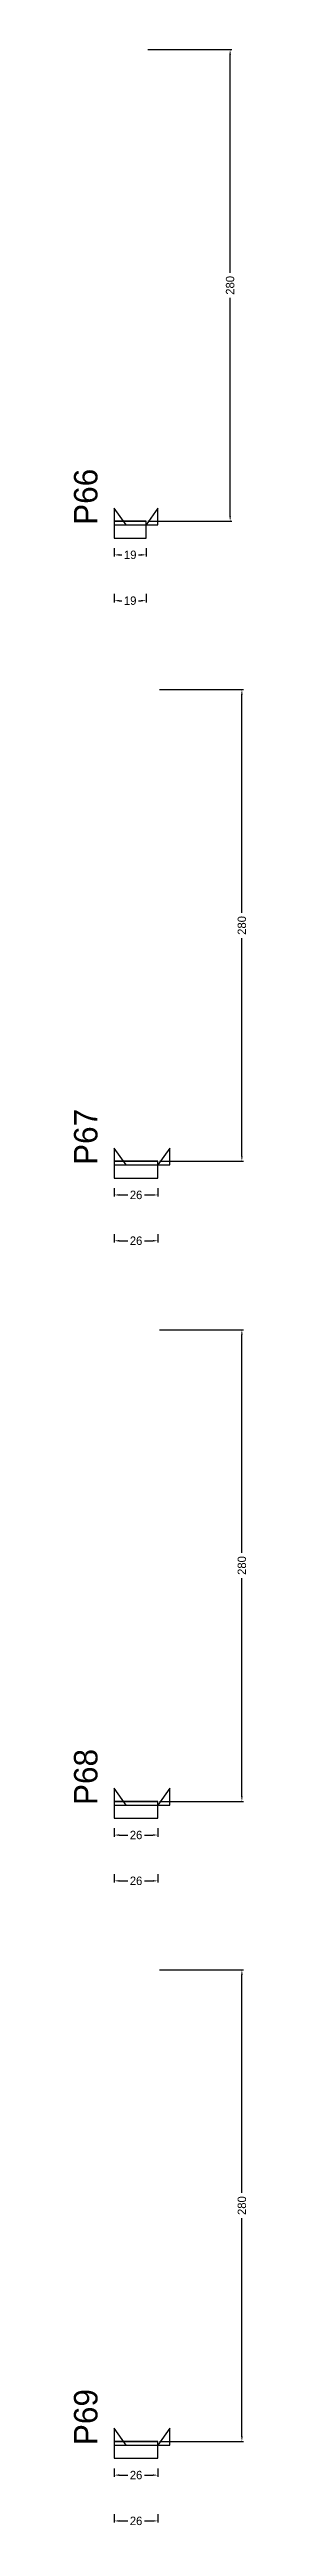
# Model space of a CAD drawing. Header units: centimetres. Extents: x -10500 to 4105, y -36866 to 295.
# Drawn here: x 3976 to 4079, y -25888 to -24418 of the extents above; entities that cross this region are included whole.
import ezdxf

# ---------------------------------------------------------------- set-up
doc = ezdxf.new("R2010")
doc.units = ezdxf.units.CM
for name, color, linetype in [('NOMENCLATURA', 7, 'Continuous'), ('SARR_2.2x10', 60, 'Continuous'), ('SARR_2.2x7', 40, 'Continuous')]:
    doc.layers.add(name, color=color, linetype=linetype)
doc.dimstyles.new('PAINEL-NOVA', dxfattribs={"dimtxt": 5, "dimasz": 3, "dimexe": 1, "dimexo": 1, "dimgap": 1, "dimtad": 1, "dimcen": 2.5, "dimazin": 3, "dimtfac": 1, "dimtmove": 0, "dimatfit": 3})

msp = doc.modelspace()

# ---------------------------------------------------------------- texts
at = {"layer": 'NOMENCLATURA'}
for s, p in [('P66', (3990, -24700)), ('P67', (3990, -25080)), ('P68', (3990, -25460)), ('P69', (3990, -25840))]:
    msp.add_text(s, height=14, rotation=90, dxfattribs=at).set_placement(p)

# ---------------------------------------------------------------- blocks, each defined once
blk = doc.blocks.new('_CLOSEDFILLED')
at = {"color": 0, "linetype": 'BYBLOCK'}
blk.add_solid([(-1, 0.16), (0, 0), (-1, -0.16)], dxfattribs=at)
blk = doc.blocks.new('*D1789')
for p, q in [((4000, -25853.8), (4000, -25858.8)), ((4003, -25857.8), (4008, -25857.8)), ((4018, -25857.8), (4023, -25857.8)), ((4026, -25853.8), (4026, -25858.8))]:
    blk.add_line(p, q)
at = {"layer": 'Defpoints'}
for p in [(4000, -25852.8), (4000, -25857.8), (4026, -25852.8)]:
    blk.add_point(p, dxfattribs=at)
at = {"layer": 'SARR_2.2x10', "xscale": 3, "yscale": 3, "rotation": 180}
blk.add_blockref('_CLOSEDFILLED', (4000, -25857.8), dxfattribs=at)
at = {"layer": 'SARR_2.2x10', "xscale": 3, "yscale": 3}
blk.add_blockref('_CLOSEDFILLED', (4026, -25857.8), dxfattribs=at)
at = {"layer": 'SARR_2.2x10', "insert": (4013, -25857.8), "char_height": 5, "attachment_point": 5}
blk.add_mtext('26', dxfattribs=at)
blk = doc.blocks.new('*D1790')
for p, q in [((4027, -25557.8), (4077, -25557.8)), ((4076, -25690.3), (4076, -25560.8)), ((4076, -25834.8), (4076, -25705.3)), ((4027, -25837.8), (4077, -25837.8))]:
    blk.add_line(p, q)
at = {"layer": 'Defpoints'}
for p in [(4026, -25557.8), (4026, -25837.8), (4076, -25837.8)]:
    blk.add_point(p, dxfattribs=at)
at = {"layer": 'SARR_2.2x10', "xscale": 3, "yscale": 3}
for p, rotation in [((4076, -25557.8), 90), ((4076, -25837.8), 270)]:
    blk.add_blockref('_CLOSEDFILLED', p, dxfattribs=dict(at, rotation=rotation))
at = {"layer": 'SARR_2.2x10', "insert": (4076, -25697.8), "char_height": 5, "attachment_point": 5, "rotation": 90}
blk.add_mtext('280', dxfattribs=at)
blk = doc.blocks.new('*D1791')
for p, q in [((4027, -25557.8), (4077, -25557.8)), ((4076, -25690.3), (4076, -25560.8)), ((4076, -25834.8), (4076, -25705.3)), ((4027, -25837.8), (4077, -25837.8))]:
    blk.add_line(p, q)
at = {"layer": 'Defpoints'}
for p in [(4026, -25557.8), (4026, -25837.8), (4076, -25837.8)]:
    blk.add_point(p, dxfattribs=at)
at = {"layer": 'SARR_2.2x10', "xscale": 3, "yscale": 3}
for p, rotation in [((4076, -25557.8), 90), ((4076, -25837.8), 270)]:
    blk.add_blockref('_CLOSEDFILLED', p, dxfattribs=dict(at, rotation=rotation))
at = {"layer": 'SARR_2.2x10', "insert": (4076, -25697.8), "char_height": 5, "attachment_point": 5, "rotation": 90}
blk.add_mtext('280', dxfattribs=at)
blk = doc.blocks.new('*D1792')
for p, q in [((4027, -25557.8), (4077, -25557.8)), ((4076, -25690.3), (4076, -25560.8)), ((4076, -25834.8), (4076, -25705.3)), ((4027, -25837.8), (4077, -25837.8))]:
    blk.add_line(p, q)
at = {"layer": 'Defpoints'}
for p in [(4026, -25557.8), (4026, -25837.8), (4076, -25837.8)]:
    blk.add_point(p, dxfattribs=at)
at = {"layer": 'SARR_2.2x10', "xscale": 3, "yscale": 3}
for p, rotation in [((4076, -25557.8), 90), ((4076, -25837.8), 270)]:
    blk.add_blockref('_CLOSEDFILLED', p, dxfattribs=dict(at, rotation=rotation))
at = {"layer": 'SARR_2.2x10', "insert": (4076, -25697.8), "char_height": 5, "attachment_point": 5, "rotation": 90}
blk.add_mtext('280', dxfattribs=at)
blk = doc.blocks.new('*D1793')
for p, q in [((4027, -25557.8), (4077, -25557.8)), ((4076, -25690.3), (4076, -25560.8)), ((4076, -25834.8), (4076, -25705.3)), ((4027, -25837.8), (4077, -25837.8))]:
    blk.add_line(p, q)
at = {"layer": 'Defpoints'}
for p in [(4026, -25557.8), (4026, -25837.8), (4076, -25837.8)]:
    blk.add_point(p, dxfattribs=at)
at = {"layer": 'SARR_2.2x10', "xscale": 3, "yscale": 3}
for p, rotation in [((4076, -25557.8), 90), ((4076, -25837.8), 270)]:
    blk.add_blockref('_CLOSEDFILLED', p, dxfattribs=dict(at, rotation=rotation))
at = {"layer": 'SARR_2.2x10', "insert": (4076, -25697.8), "char_height": 5, "attachment_point": 5, "rotation": 90}
blk.add_mtext('280', dxfattribs=at)
blk = doc.blocks.new('*D1794')
for p, q in [((4000, -25881), (4000, -25886)), ((4003, -25885), (4008, -25885)), ((4018, -25885), (4023, -25885)), ((4026, -25881), (4026, -25886))]:
    blk.add_line(p, q)
at = {"layer": 'Defpoints'}
for p in [(4000, -25880), (4026, -25880), (4000, -25885)]:
    blk.add_point(p, dxfattribs=at)
at = {"layer": 'SARR_2.2x10', "xscale": 3, "yscale": 3, "rotation": 180}
blk.add_blockref('_CLOSEDFILLED', (4000, -25885), dxfattribs=at)
at = {"layer": 'SARR_2.2x10', "xscale": 3, "yscale": 3}
blk.add_blockref('_CLOSEDFILLED', (4026, -25885), dxfattribs=at)
at = {"layer": 'SARR_2.2x10', "insert": (4013, -25885), "char_height": 5, "attachment_point": 5}
blk.add_mtext('26', dxfattribs=at)
blk = doc.blocks.new('GRA-E')
at = {"layer": 'SARR_2.2x7'}
blk.add_lwpolyline([(0, 0), (7, 0), (0, 10)], close=True, dxfattribs=at)
blk = doc.blocks.new('GRA-D')
at = {"layer": 'SARR_2.2x7'}
blk.add_lwpolyline([(0, 0), (7, 0), (7, 10)], close=True, dxfattribs=at)
blk = doc.blocks.new('*D1763')
for p, q in [((4000, -25473.8), (4000, -25478.8)), ((4003, -25477.8), (4008, -25477.8)), ((4018, -25477.8), (4023, -25477.8)), ((4026, -25473.8), (4026, -25478.8))]:
    blk.add_line(p, q)
at = {"layer": 'Defpoints'}
for p in [(4000, -25472.8), (4000, -25477.8), (4026, -25472.8)]:
    blk.add_point(p, dxfattribs=at)
at = {"layer": 'SARR_2.2x10', "xscale": 3, "yscale": 3, "rotation": 180}
blk.add_blockref('_CLOSEDFILLED', (4000, -25477.8), dxfattribs=at)
at = {"layer": 'SARR_2.2x10', "xscale": 3, "yscale": 3}
blk.add_blockref('_CLOSEDFILLED', (4026, -25477.8), dxfattribs=at)
at = {"layer": 'SARR_2.2x10', "insert": (4013, -25477.8), "char_height": 5, "attachment_point": 5}
blk.add_mtext('26', dxfattribs=at)
blk = doc.blocks.new('*D1764')
for p, q in [((4027, -25177.8), (4077, -25177.8)), ((4076, -25310.3), (4076, -25180.8)), ((4076, -25454.8), (4076, -25325.3)), ((4027, -25457.8), (4077, -25457.8))]:
    blk.add_line(p, q)
at = {"layer": 'Defpoints'}
for p in [(4026, -25177.8), (4026, -25457.8), (4076, -25457.8)]:
    blk.add_point(p, dxfattribs=at)
at = {"layer": 'SARR_2.2x10', "xscale": 3, "yscale": 3}
for p, rotation in [((4076, -25177.8), 90), ((4076, -25457.8), 270)]:
    blk.add_blockref('_CLOSEDFILLED', p, dxfattribs=dict(at, rotation=rotation))
at = {"layer": 'SARR_2.2x10', "insert": (4076, -25317.8), "char_height": 5, "attachment_point": 5, "rotation": 90}
blk.add_mtext('280', dxfattribs=at)
blk = doc.blocks.new('*D1765')
for p, q in [((4027, -25177.8), (4077, -25177.8)), ((4076, -25310.3), (4076, -25180.8)), ((4076, -25454.8), (4076, -25325.3)), ((4027, -25457.8), (4077, -25457.8))]:
    blk.add_line(p, q)
at = {"layer": 'Defpoints'}
for p in [(4026, -25177.8), (4026, -25457.8), (4076, -25457.8)]:
    blk.add_point(p, dxfattribs=at)
at = {"layer": 'SARR_2.2x10', "xscale": 3, "yscale": 3}
for p, rotation in [((4076, -25177.8), 90), ((4076, -25457.8), 270)]:
    blk.add_blockref('_CLOSEDFILLED', p, dxfattribs=dict(at, rotation=rotation))
at = {"layer": 'SARR_2.2x10', "insert": (4076, -25317.8), "char_height": 5, "attachment_point": 5, "rotation": 90}
blk.add_mtext('280', dxfattribs=at)
blk = doc.blocks.new('*D1766')
for p, q in [((4027, -25177.8), (4077, -25177.8)), ((4076, -25310.3), (4076, -25180.8)), ((4076, -25454.8), (4076, -25325.3)), ((4027, -25457.8), (4077, -25457.8))]:
    blk.add_line(p, q)
at = {"layer": 'Defpoints'}
for p in [(4026, -25177.8), (4026, -25457.8), (4076, -25457.8)]:
    blk.add_point(p, dxfattribs=at)
at = {"layer": 'SARR_2.2x10', "xscale": 3, "yscale": 3}
for p, rotation in [((4076, -25177.8), 90), ((4076, -25457.8), 270)]:
    blk.add_blockref('_CLOSEDFILLED', p, dxfattribs=dict(at, rotation=rotation))
at = {"layer": 'SARR_2.2x10', "insert": (4076, -25317.8), "char_height": 5, "attachment_point": 5, "rotation": 90}
blk.add_mtext('280', dxfattribs=at)
blk = doc.blocks.new('*D1767')
for p, q in [((4027, -25177.8), (4077, -25177.8)), ((4076, -25310.3), (4076, -25180.8)), ((4076, -25454.8), (4076, -25325.3)), ((4027, -25457.8), (4077, -25457.8))]:
    blk.add_line(p, q)
at = {"layer": 'Defpoints'}
for p in [(4026, -25177.8), (4026, -25457.8), (4076, -25457.8)]:
    blk.add_point(p, dxfattribs=at)
at = {"layer": 'SARR_2.2x10', "xscale": 3, "yscale": 3}
for p, rotation in [((4076, -25177.8), 90), ((4076, -25457.8), 270)]:
    blk.add_blockref('_CLOSEDFILLED', p, dxfattribs=dict(at, rotation=rotation))
at = {"layer": 'SARR_2.2x10', "insert": (4076, -25317.8), "char_height": 5, "attachment_point": 5, "rotation": 90}
blk.add_mtext('280', dxfattribs=at)
blk = doc.blocks.new('*D1768')
for p, q in [((4000, -25501), (4000, -25506)), ((4003, -25505), (4008, -25505)), ((4018, -25505), (4023, -25505)), ((4026, -25501), (4026, -25506))]:
    blk.add_line(p, q)
at = {"layer": 'Defpoints'}
for p in [(4000, -25500), (4000, -25505), (4026, -25500)]:
    blk.add_point(p, dxfattribs=at)
at = {"layer": 'SARR_2.2x10', "xscale": 3, "yscale": 3, "rotation": 180}
blk.add_blockref('_CLOSEDFILLED', (4000, -25505), dxfattribs=at)
at = {"layer": 'SARR_2.2x10', "xscale": 3, "yscale": 3}
blk.add_blockref('_CLOSEDFILLED', (4026, -25505), dxfattribs=at)
at = {"layer": 'SARR_2.2x10', "insert": (4013, -25505), "char_height": 5, "attachment_point": 5}
blk.add_mtext('26', dxfattribs=at)
blk = doc.blocks.new('*D1737')
for p, q in [((4000, -25093.8), (4000, -25098.8)), ((4003, -25097.8), (4008, -25097.8)), ((4018, -25097.8), (4023, -25097.8)), ((4026, -25093.8), (4026, -25098.8))]:
    blk.add_line(p, q)
at = {"layer": 'Defpoints'}
for p in [(4000, -25092.8), (4000, -25097.8), (4026, -25092.8)]:
    blk.add_point(p, dxfattribs=at)
at = {"layer": 'SARR_2.2x10', "xscale": 3, "yscale": 3, "rotation": 180}
blk.add_blockref('_CLOSEDFILLED', (4000, -25097.8), dxfattribs=at)
at = {"layer": 'SARR_2.2x10', "xscale": 3, "yscale": 3}
blk.add_blockref('_CLOSEDFILLED', (4026, -25097.8), dxfattribs=at)
at = {"layer": 'SARR_2.2x10', "insert": (4013, -25097.8), "char_height": 5, "attachment_point": 5}
blk.add_mtext('26', dxfattribs=at)
blk = doc.blocks.new('*D1738')
for p, q in [((4027, -24797.8), (4077, -24797.8)), ((4076, -24930.3), (4076, -24800.8)), ((4076, -25074.8), (4076, -24945.3)), ((4027, -25077.8), (4077, -25077.8))]:
    blk.add_line(p, q)
at = {"layer": 'Defpoints'}
for p in [(4026, -24797.8), (4026, -25077.8), (4076, -25077.8)]:
    blk.add_point(p, dxfattribs=at)
at = {"layer": 'SARR_2.2x10', "xscale": 3, "yscale": 3}
for p, rotation in [((4076, -24797.8), 90), ((4076, -25077.8), 270)]:
    blk.add_blockref('_CLOSEDFILLED', p, dxfattribs=dict(at, rotation=rotation))
at = {"layer": 'SARR_2.2x10', "insert": (4076, -24937.8), "char_height": 5, "attachment_point": 5, "rotation": 90}
blk.add_mtext('280', dxfattribs=at)
blk = doc.blocks.new('*D1739')
for p, q in [((4027, -24797.8), (4077, -24797.8)), ((4076, -24930.3), (4076, -24800.8)), ((4076, -25074.8), (4076, -24945.3)), ((4027, -25077.8), (4077, -25077.8))]:
    blk.add_line(p, q)
at = {"layer": 'Defpoints'}
for p in [(4026, -24797.8), (4026, -25077.8), (4076, -25077.8)]:
    blk.add_point(p, dxfattribs=at)
at = {"layer": 'SARR_2.2x10', "xscale": 3, "yscale": 3}
for p, rotation in [((4076, -24797.8), 90), ((4076, -25077.8), 270)]:
    blk.add_blockref('_CLOSEDFILLED', p, dxfattribs=dict(at, rotation=rotation))
at = {"layer": 'SARR_2.2x10', "insert": (4076, -24937.8), "char_height": 5, "attachment_point": 5, "rotation": 90}
blk.add_mtext('280', dxfattribs=at)
blk = doc.blocks.new('*D1740')
for p, q in [((4027, -24797.8), (4077, -24797.8)), ((4076, -24930.3), (4076, -24800.8)), ((4076, -25074.8), (4076, -24945.3)), ((4027, -25077.8), (4077, -25077.8))]:
    blk.add_line(p, q)
at = {"layer": 'Defpoints'}
for p in [(4026, -24797.8), (4026, -25077.8), (4076, -25077.8)]:
    blk.add_point(p, dxfattribs=at)
at = {"layer": 'SARR_2.2x10', "xscale": 3, "yscale": 3}
for p, rotation in [((4076, -24797.8), 90), ((4076, -25077.8), 270)]:
    blk.add_blockref('_CLOSEDFILLED', p, dxfattribs=dict(at, rotation=rotation))
at = {"layer": 'SARR_2.2x10', "insert": (4076, -24937.8), "char_height": 5, "attachment_point": 5, "rotation": 90}
blk.add_mtext('280', dxfattribs=at)
blk = doc.blocks.new('*D1741')
for p, q in [((4027, -24797.8), (4077, -24797.8)), ((4076, -24930.3), (4076, -24800.8)), ((4076, -25074.8), (4076, -24945.3)), ((4027, -25077.8), (4077, -25077.8))]:
    blk.add_line(p, q)
at = {"layer": 'Defpoints'}
for p in [(4026, -24797.8), (4026, -25077.8), (4076, -25077.8)]:
    blk.add_point(p, dxfattribs=at)
at = {"layer": 'SARR_2.2x10', "xscale": 3, "yscale": 3}
for p, rotation in [((4076, -24797.8), 90), ((4076, -25077.8), 270)]:
    blk.add_blockref('_CLOSEDFILLED', p, dxfattribs=dict(at, rotation=rotation))
at = {"layer": 'SARR_2.2x10', "insert": (4076, -24937.8), "char_height": 5, "attachment_point": 5, "rotation": 90}
blk.add_mtext('280', dxfattribs=at)
blk = doc.blocks.new('*D1742')
for p, q in [((4000, -25121), (4000, -25126)), ((4003, -25125), (4008, -25125)), ((4018, -25125), (4023, -25125)), ((4026, -25121), (4026, -25126))]:
    blk.add_line(p, q)
at = {"layer": 'Defpoints'}
for p in [(4000, -25120), (4000, -25125), (4026, -25120)]:
    blk.add_point(p, dxfattribs=at)
at = {"layer": 'SARR_2.2x10', "xscale": 3, "yscale": 3, "rotation": 180}
blk.add_blockref('_CLOSEDFILLED', (4000, -25125), dxfattribs=at)
at = {"layer": 'SARR_2.2x10', "xscale": 3, "yscale": 3}
blk.add_blockref('_CLOSEDFILLED', (4026, -25125), dxfattribs=at)
at = {"layer": 'SARR_2.2x10', "insert": (4013, -25125), "char_height": 5, "attachment_point": 5}
blk.add_mtext('26', dxfattribs=at)
blk = doc.blocks.new('*D1711')
for p, q in [((4000, -24713.8), (4000, -24718.8)), ((4003, -24717.8), (4004.5, -24717.8)), ((4014.5, -24717.8), (4016, -24717.8)), ((4019, -24713.8), (4019, -24718.8))]:
    blk.add_line(p, q)
at = {"layer": 'Defpoints'}
for p in [(4000, -24712.8), (4000, -24717.8), (4019, -24712.8)]:
    blk.add_point(p, dxfattribs=at)
at = {"layer": 'SARR_2.2x10', "xscale": 3, "yscale": 3, "rotation": 180}
blk.add_blockref('_CLOSEDFILLED', (4000, -24717.8), dxfattribs=at)
at = {"layer": 'SARR_2.2x10', "xscale": 3, "yscale": 3}
blk.add_blockref('_CLOSEDFILLED', (4019, -24717.8), dxfattribs=at)
at = {"layer": 'SARR_2.2x10', "insert": (4009.5, -24717.8), "char_height": 5, "attachment_point": 5}
blk.add_mtext('19', dxfattribs=at)
blk = doc.blocks.new('*D1712')
for p, q in [((4020, -24417.8), (4070, -24417.8)), ((4069, -24550.3), (4069, -24420.8)), ((4069, -24694.8), (4069, -24565.3)), ((4020, -24697.8), (4070, -24697.8))]:
    blk.add_line(p, q)
at = {"layer": 'Defpoints'}
for p in [(4019, -24417.8), (4019, -24697.8), (4069, -24697.8)]:
    blk.add_point(p, dxfattribs=at)
at = {"layer": 'SARR_2.2x10', "xscale": 3, "yscale": 3}
for p, rotation in [((4069, -24417.8), 90), ((4069, -24697.8), 270)]:
    blk.add_blockref('_CLOSEDFILLED', p, dxfattribs=dict(at, rotation=rotation))
at = {"layer": 'SARR_2.2x10', "insert": (4069, -24557.8), "char_height": 5, "attachment_point": 5, "rotation": 90}
blk.add_mtext('280', dxfattribs=at)
blk = doc.blocks.new('*D1713')
for p, q in [((4020, -24417.8), (4070, -24417.8)), ((4069, -24550.3), (4069, -24420.8)), ((4069, -24694.8), (4069, -24565.3)), ((4020, -24697.8), (4070, -24697.8))]:
    blk.add_line(p, q)
at = {"layer": 'Defpoints'}
for p in [(4019, -24417.8), (4019, -24697.8), (4069, -24697.8)]:
    blk.add_point(p, dxfattribs=at)
at = {"layer": 'SARR_2.2x10', "xscale": 3, "yscale": 3}
for p, rotation in [((4069, -24417.8), 90), ((4069, -24697.8), 270)]:
    blk.add_blockref('_CLOSEDFILLED', p, dxfattribs=dict(at, rotation=rotation))
at = {"layer": 'SARR_2.2x10', "insert": (4069, -24557.8), "char_height": 5, "attachment_point": 5, "rotation": 90}
blk.add_mtext('280', dxfattribs=at)
blk = doc.blocks.new('*D1714')
for p, q in [((4020, -24417.8), (4070, -24417.8)), ((4069, -24550.3), (4069, -24420.8)), ((4069, -24694.8), (4069, -24565.3)), ((4020, -24697.8), (4070, -24697.8))]:
    blk.add_line(p, q)
at = {"layer": 'Defpoints'}
for p in [(4019, -24417.8), (4019, -24697.8), (4069, -24697.8)]:
    blk.add_point(p, dxfattribs=at)
at = {"layer": 'SARR_2.2x10', "xscale": 3, "yscale": 3}
for p, rotation in [((4069, -24417.8), 90), ((4069, -24697.8), 270)]:
    blk.add_blockref('_CLOSEDFILLED', p, dxfattribs=dict(at, rotation=rotation))
at = {"layer": 'SARR_2.2x10', "insert": (4069, -24557.8), "char_height": 5, "attachment_point": 5, "rotation": 90}
blk.add_mtext('280', dxfattribs=at)
blk = doc.blocks.new('*D1715')
for p, q in [((4020, -24417.8), (4070, -24417.8)), ((4069, -24550.3), (4069, -24420.8)), ((4069, -24694.8), (4069, -24565.3)), ((4020, -24697.8), (4070, -24697.8))]:
    blk.add_line(p, q)
at = {"layer": 'Defpoints'}
for p in [(4019, -24417.8), (4019, -24697.8), (4069, -24697.8)]:
    blk.add_point(p, dxfattribs=at)
at = {"layer": 'SARR_2.2x10', "xscale": 3, "yscale": 3}
for p, rotation in [((4069, -24417.8), 90), ((4069, -24697.8), 270)]:
    blk.add_blockref('_CLOSEDFILLED', p, dxfattribs=dict(at, rotation=rotation))
at = {"layer": 'SARR_2.2x10', "insert": (4069, -24557.8), "char_height": 5, "attachment_point": 5, "rotation": 90}
blk.add_mtext('280', dxfattribs=at)
blk = doc.blocks.new('*D1716')
for p, q in [((4000, -24741), (4000, -24746)), ((4003, -24745), (4004.5, -24745)), ((4014.5, -24745), (4016, -24745)), ((4019, -24741), (4019, -24746))]:
    blk.add_line(p, q)
at = {"layer": 'Defpoints'}
for p in [(4000, -24740), (4000, -24745), (4019, -24740)]:
    blk.add_point(p, dxfattribs=at)
at = {"layer": 'SARR_2.2x10', "xscale": 3, "yscale": 3, "rotation": 180}
blk.add_blockref('_CLOSEDFILLED', (4000, -24745), dxfattribs=at)
at = {"layer": 'SARR_2.2x10', "xscale": 3, "yscale": 3}
blk.add_blockref('_CLOSEDFILLED', (4019, -24745), dxfattribs=at)
at = {"layer": 'SARR_2.2x10', "insert": (4009.5, -24745), "char_height": 5, "attachment_point": 5}
blk.add_mtext('19', dxfattribs=at)

# ---------------------------------------------------------------- dimensions: what is measured, and where the dimension line sits
at = {"layer": 'SARR_2.2x10'}
for base, p1, p2, picture, middle in [((4069, -24697.8), (4019, -24697.8), (4019, -24417.8), '*D1712', (4069, -24557.8)), ((4069, -24697.8), (4019, -24697.8), (4019, -24417.8), '*D1713', (4069, -24557.8)), ((4069, -24697.8), (4019, -24697.8), (4019, -24417.8), '*D1714', (4069, -24557.8)), ((4069, -24697.8), (4019, -24697.8), (4019, -24417.8), '*D1715', (4069, -24557.8)), ((4076, -25077.8), (4026, -25077.8), (4026, -24797.8), '*D1738', (4076, -24937.8)), ((4076, -25077.8), (4026, -25077.8), (4026, -24797.8), '*D1739', (4076, -24937.8)), ((4076, -25077.8), (4026, -25077.8), (4026, -24797.8), '*D1740', (4076, -24937.8)), ((4076, -25077.8), (4026, -25077.8), (4026, -24797.8), '*D1741', (4076, -24937.8)), ((4076, -25457.8), (4026, -25457.8), (4026, -25177.8), '*D1764', (4076, -25317.8)), ((4076, -25457.8), (4026, -25457.8), (4026, -25177.8), '*D1765', (4076, -25317.8)), ((4076, -25457.8), (4026, -25457.8), (4026, -25177.8), '*D1766', (4076, -25317.8)), ((4076, -25457.8), (4026, -25457.8), (4026, -25177.8), '*D1767', (4076, -25317.8)), ((4076, -25837.8), (4026, -25837.8), (4026, -25557.8), '*D1790', (4076, -25697.8)), ((4076, -25837.8), (4026, -25837.8), (4026, -25557.8), '*D1791', (4076, -25697.8)), ((4076, -25837.8), (4026, -25837.8), (4026, -25557.8), '*D1792', (4076, -25697.8)), ((4076, -25837.8), (4026, -25837.8), (4026, -25557.8), '*D1793', (4076, -25697.8))]:
    dim = msp.add_linear_dim(base=base, p1=p1, p2=p2, angle=90, dimstyle='PAINEL-NOVA', dxfattribs=at)
    dim.commit()
    dim.dimension.update_dxf_attribs({"geometry": picture, "text_midpoint": middle})
for base, p1, p2, picture, middle in [((4000, -24717.8), (4000, -24712.8), (4019, -24712.8), '*D1711', (4009.5, -24717.8)), ((4000, -24745), (4000, -24740), (4019, -24740), '*D1716', (4009.5, -24745)), ((4000, -25097.8), (4000, -25092.8), (4026, -25092.8), '*D1737', (4013, -25097.8)), ((4000, -25125), (4000, -25120), (4026, -25120), '*D1742', (4013, -25125)), ((4000, -25477.8), (4000, -25472.8), (4026, -25472.8), '*D1763', (4013, -25477.8)), ((4000, -25505), (4000, -25500), (4026, -25500), '*D1768', (4013, -25505)), ((4000, -25857.8), (4000, -25852.8), (4026, -25852.8), '*D1789', (4013, -25857.8)), ((4000, -25885), (4000, -25880), (4026, -25880), '*D1794', (4013, -25885))]:
    dim = msp.add_linear_dim(base=base, p1=p1, p2=p2, dimstyle='PAINEL-NOVA', dxfattribs=at)
    dim.commit()
    dim.dimension.update_dxf_attribs({"geometry": picture, "text_midpoint": middle})

# ---------------------------------------------------------------- linework, layer by layer
at = {"layer": 'SARR_2.2x10'}
for p, q in [((4019, -24697.8), (4000, -24697.8)), ((4000, -24697.8), (4000, -24707.8)), ((4019, -24707.8), (4019, -24697.8)), ((4000, -24707.8), (4019, -24707.8)), ((4026, -25077.8), (4000, -25077.8)), ((4000, -25077.8), (4000, -25087.8)), ((4026, -25087.8), (4026, -25077.8)), ((4000, -25087.8), (4026, -25087.8)), ((4026, -25457.8), (4000, -25457.8)), ((4000, -25457.8), (4000, -25467.8)), ((4000, -25467.8), (4026, -25467.8)), ((4026, -25467.8), (4026, -25457.8)), ((4026, -25837.8), (4000, -25837.8)), ((4000, -25837.8), (4000, -25847.8)), ((4000, -25847.8), (4026, -25847.8)), ((4026, -25847.8), (4026, -25837.8))]:
    msp.add_line(p, q, dxfattribs=at)
at = {"layer": 'SARR_2.2x7'}
for p, q in [((4019, -24697.8), (4000, -24697.8)), ((4000, -24697.8), (4000, -24700)), ((4000, -24697.8), (4007, -24697.8)), ((4000, -24697.8), (4007, -24697.8)), ((4000, -24697.8), (4007, -24697.8)), ((4000, -24697.8), (4007, -24697.8)), ((4000, -24700), (4019, -24700)), ((4007, -24697.8), (4019, -24697.8)), ((4007, -24697.8), (4019, -24697.8)), ((4007, -24697.8), (4019, -24697.8)), ((4007, -24697.8), (4019, -24697.8)), ((4019, -24700), (4019, -24697.8)), ((4026, -25077.8), (4000, -25077.8)), ((4000, -25077.8), (4000, -25080)), ((4000, -25077.8), (4007, -25077.8)), ((4000, -25077.8), (4007, -25077.8)), ((4000, -25077.8), (4007, -25077.8)), ((4000, -25077.8), (4007, -25077.8)), ((4000, -25080), (4026, -25080)), ((4007, -25077.8), (4026, -25077.8)), ((4007, -25077.8), (4026, -25077.8)), ((4007, -25077.8), (4026, -25077.8)), ((4007, -25077.8), (4026, -25077.8)), ((4026, -25080), (4026, -25077.8)), ((4026, -25457.8), (4000, -25457.8)), ((4000, -25457.8), (4000, -25460)), ((4000, -25457.8), (4007, -25457.8)), ((4000, -25457.8), (4007, -25457.8)), ((4000, -25457.8), (4007, -25457.8)), ((4000, -25457.8), (4007, -25457.8)), ((4000, -25460), (4026, -25460)), ((4007, -25457.8), (4026, -25457.8)), ((4007, -25457.8), (4026, -25457.8)), ((4007, -25457.8), (4026, -25457.8)), ((4007, -25457.8), (4026, -25457.8)), ((4026, -25460), (4026, -25457.8)), ((4026, -25837.8), (4000, -25837.8)), ((4000, -25837.8), (4000, -25840)), ((4000, -25837.8), (4007, -25837.8)), ((4000, -25837.8), (4007, -25837.8)), ((4000, -25837.8), (4007, -25837.8)), ((4000, -25837.8), (4007, -25837.8)), ((4000, -25840), (4026, -25840)), ((4007, -25837.8), (4026, -25837.8)), ((4007, -25837.8), (4026, -25837.8)), ((4007, -25837.8), (4026, -25837.8)), ((4007, -25837.8), (4026, -25837.8)), ((4026, -25840), (4026, -25837.8))]:
    msp.add_line(p, q, dxfattribs=at)

# ---------------------------------------------------------------- block references
for name, p in [('GRA-E', (4000, -24700)), ('GRA-D', (4019, -24700)), ('GRA-E', (4000, -25080)), ('GRA-D', (4026, -25080)), ('GRA-E', (4000, -25460)), ('GRA-D', (4026, -25460)), ('GRA-E', (4000, -25840)), ('GRA-D', (4026, -25840))]:
    msp.add_blockref(name, p, dxfattribs=at)

msp.set_redraw_order([(e.dxf.handle, doc.entitydb.next_handle()) for e in msp.query("TEXT MTEXT ATTDEF DIMENSION ARC_DIMENSION")])  # texts and dimensions are drawn at this point

doc.saveas('drawing.dxf')
